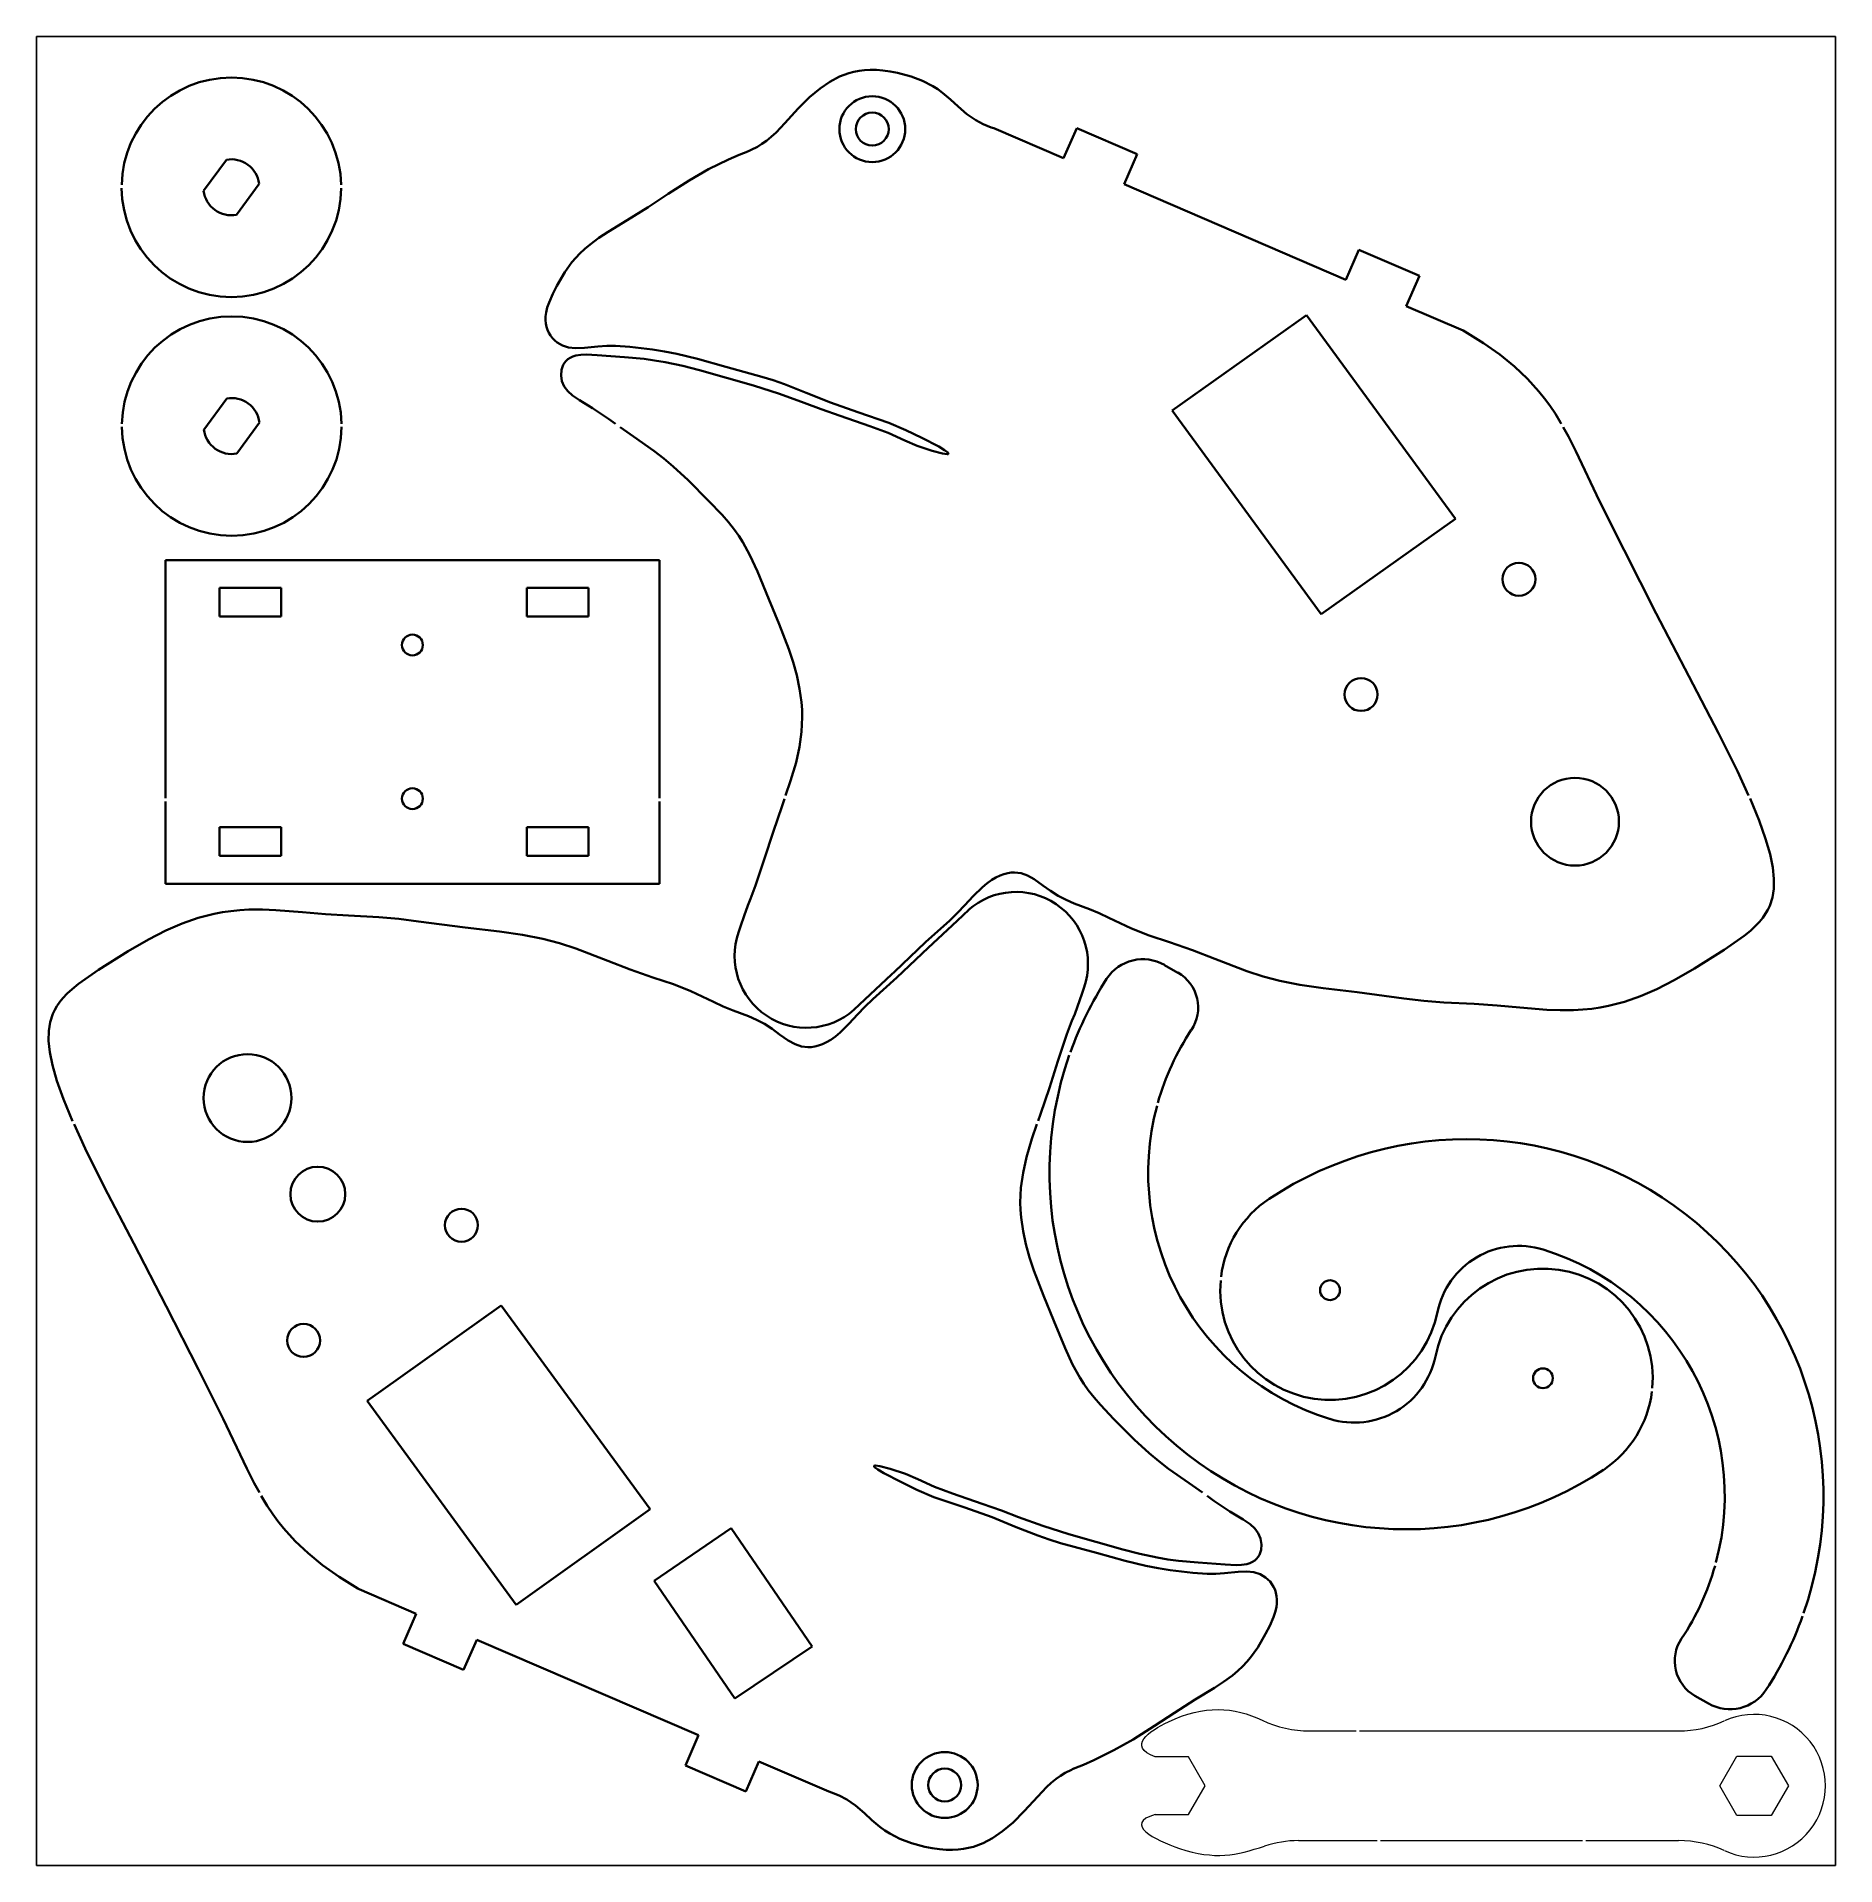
# Model space of a CAD drawing. Extents: x 584 to 748, y 253 to 420.
import ezdxf

# ---------------------------------------------------------------- set-up
doc = ezdxf.new("R2010")
doc.units = 0

# ---------------------------------------------------------------- blocks, each defined once
blk = doc.blocks.new('1')
at = {"color": 7, "lineweight": 35, "ltscale": 0.4875}
for p, q in [((915.46, 406.39), (934.96, 406.39)), ((934.96, 376.9), (915.46, 376.9))]:
    blk.add_line(p, q, dxfattribs=at)
at = {"color": 7, "lineweight": 35}
for p, q in [((915.46, 384.7), (915.46, 406.39)), ((938.46, 406.39), (960.46, 406.39)), ((960.46, 406.39), (960.46, 384.7)), ((915.46, 376.9), (915.46, 384.4)), ((960.46, 384.4), (960.46, 376.9)), ((960.46, 376.9), (938.46, 376.9))]:
    blk.add_line(p, q, dxfattribs=at)
at = {"color": 7, "lineweight": 35, "ltscale": 0.0875}
for p, q in [((934.96, 406.39), (938.46, 406.39)), ((934.96, 376.9), (938.46, 376.9))]:
    blk.add_line(p, q, dxfattribs=at)
at = {"color": 7, "lineweight": 35, "ltscale": 0.064999}
for p, q in [((920.4, 401.25), (920.4, 403.85)), ((926, 403.85), (926, 401.25)), ((948.4, 401.25), (948.4, 403.85)), ((954, 403.85), (954, 401.25))]:
    blk.add_line(p, q, dxfattribs=at)
at = {"color": 7, "lineweight": 35, "ltscale": 0.140001}
for p, q in [((926, 403.85), (920.4, 403.85)), ((954, 403.85), (948.4, 403.85)), ((920.4, 401.25), (926, 401.25)), ((948.4, 401.25), (954, 401.25)), ((920.4, 382.05), (926, 382.05)), ((948.4, 382.05), (954, 382.05)), ((926, 379.45), (920.4, 379.45)), ((954, 379.45), (948.4, 379.45))]:
    blk.add_line(p, q, dxfattribs=at)
at = {"color": 7, "lineweight": 35, "ltscale": 0.065}
for p, q in [((920.4, 379.45), (920.4, 382.05)), ((926, 382.05), (926, 379.45)), ((948.4, 379.45), (948.4, 382.05)), ((954, 382.05), (954, 379.45))]:
    blk.add_line(p, q, dxfattribs=at)
at = {"color": 7, "lineweight": 35}
for centre in [(937.96, 398.65), (937.96, 384.65)]:
    blk.add_circle(centre, 0.95, dxfattribs=at)

msp = doc.modelspace()

# ---------------------------------------------------------------- linework, layer by layer
at = {"color": 7, "lineweight": 35, "ltscale": 0.023427}
for p, q in [((658.15, 416.66), (657.28, 416.33)), ((669.51, 255.04), (670.38, 255.37))]:
    msp.add_line(p, q, dxfattribs=at)
at = {"color": 7, "lineweight": 35, "ltscale": 0.011808}
for p, q in [((658.61, 416.78), (658.15, 416.66)), ((659.07, 416.87), (658.61, 416.78)), ((669.05, 254.92), (669.51, 255.04)), ((668.59, 254.83), (669.05, 254.92))]:
    msp.add_line(p, q, dxfattribs=at)
at = {"color": 7, "lineweight": 35, "ltscale": 0.012592}
for p, q in [((659.57, 416.93), (659.07, 416.87)), ((668.09, 254.77), (668.59, 254.83))]:
    msp.add_line(p, q, dxfattribs=at)
at = {"color": 7, "lineweight": 35, "ltscale": 0.012589}
for p, q in [((660.08, 416.96), (659.57, 416.93)), ((667.58, 254.74), (668.09, 254.77))]:
    msp.add_line(p, q, dxfattribs=at)
at = {"color": 7, "lineweight": 35, "ltscale": 0.014626}
for p, q in [((660.66, 416.95), (660.08, 416.96)), ((667, 254.75), (667.58, 254.74))]:
    msp.add_line(p, q, dxfattribs=at)
at = {"color": 7, "lineweight": 35, "ltscale": 0.014632}
for p, q in [((661.25, 416.9), (660.66, 416.95)), ((666.41, 254.8), (667, 254.75))]:
    msp.add_line(p, q, dxfattribs=at)
at = {"color": 7, "lineweight": 35, "ltscale": 0.016948}
for p, q in [((661.92, 416.8), (661.25, 416.9)), ((665.74, 254.9), (666.41, 254.8))]:
    msp.add_line(p, q, dxfattribs=at)
at = {"color": 7, "lineweight": 35, "ltscale": 0.016943}
for p, q in [((662.58, 416.67), (661.92, 416.8)), ((665.08, 255.03), (665.74, 254.9))]:
    msp.add_line(p, q, dxfattribs=at)
at = {"color": 7, "lineweight": 35, "ltscale": 0.031768}
msp.add_line((663.81, 416.34), (662.58, 416.67), dxfattribs=at)
at = {"color": 7, "lineweight": 35, "ltscale": 0.031413}
msp.add_line((655.53, 415.26), (654.57, 414.45), dxfattribs=at)
at = {"color": 7, "lineweight": 35, "ltscale": 0.026971}
for p, q in [((656.42, 415.87), (655.53, 415.26)), ((671.24, 255.83), (672.13, 256.44))]:
    msp.add_line(p, q, dxfattribs=at)
at = {"color": 7, "lineweight": 35, "ltscale": 0.024413}
for p, q in [((657.28, 416.33), (656.42, 415.87)), ((670.38, 255.37), (671.24, 255.83))]:
    msp.add_line(p, q, dxfattribs=at)
at = {"color": 7, "lineweight": 35, "ltscale": 0.028177}
msp.add_line((664.86, 415.94), (663.81, 416.34), dxfattribs=at)
at = {"color": 7, "lineweight": 35, "ltscale": 0.026}
for p, q in [((665.79, 415.47), (664.86, 415.94)), ((661.87, 256.23), (662.8, 255.76))]:
    msp.add_line(p, q, dxfattribs=at)
at = {"color": 7, "lineweight": 35, "ltscale": 0.013597}
for p, q in [((666.25, 415.18), (665.79, 415.47)), ((661.41, 256.52), (661.87, 256.23))]:
    msp.add_line(p, q, dxfattribs=at)
at = {"color": 7, "lineweight": 35, "ltscale": 0.013601}
for p, q in [((666.69, 414.86), (666.25, 415.18)), ((660.97, 256.84), (661.41, 256.52))]:
    msp.add_line(p, q, dxfattribs=at)
at = {"color": 7, "lineweight": 35, "ltscale": 0.045362}
for p, q in [((653.53, 413.43), (652.31, 412.08)), ((674.13, 258.28), (675.35, 259.62))]:
    msp.add_line(p, q, dxfattribs=at)
at = {"color": 7, "lineweight": 35, "ltscale": 0.036444}
msp.add_line((654.57, 414.45), (653.53, 413.43), dxfattribs=at)
at = {"color": 7, "lineweight": 35, "ltscale": 0.023563}
for p, q in [((667.41, 414.25), (666.69, 414.86)), ((660.25, 257.45), (660.97, 256.84))]:
    msp.add_line(p, q, dxfattribs=at)
at = {"color": 7, "lineweight": 35, "ltscale": 0.023511}
for p, q in [((668.1, 413.61), (667.41, 414.25)), ((659.56, 258.09), (660.25, 257.45))]:
    msp.add_line(p, q, dxfattribs=at)
at = {"color": 7, "lineweight": 35, "ltscale": 0.026399}
for p, q in [((668.9, 412.92), (668.1, 413.61)), ((658.76, 258.78), (659.56, 258.09))]:
    msp.add_line(p, q, dxfattribs=at)
at = {"color": 7, "lineweight": 35, "ltscale": 0.029047}
for p, q in [((652.31, 412.08), (651.51, 411.24)), ((675.35, 259.62), (676.15, 260.46))]:
    msp.add_line(p, q, dxfattribs=at)
at = {"color": 7, "lineweight": 35, "ltscale": 0.024518}
for p, q in [((669.71, 412.37), (668.9, 412.92)), ((657.95, 259.33), (658.76, 258.78))]:
    msp.add_line(p, q, dxfattribs=at)
at = {"color": 7, "lineweight": 35, "ltscale": 0.019244}
msp.add_line((670.39, 412.01), (669.71, 412.37), dxfattribs=at)
at = {"color": 7, "lineweight": 35, "ltscale": 0.019527}
for p, q in [((671.11, 411.71), (670.39, 412.01)), ((656.55, 259.99), (657.27, 259.69))]:
    msp.add_line(p, q, dxfattribs=at)
at = {"color": 7, "lineweight": 35, "ltscale": 0.006402}
msp.add_line((671.36, 411.63), (671.11, 411.71), dxfattribs=at)
at = {"color": 7, "lineweight": 35, "ltscale": 0.172949}
for p, q in [((671.36, 411.63), (677.71, 408.89)), ((656.31, 260.07), (649.95, 262.81))]:
    msp.add_line(p, q, dxfattribs=at)
at = {"color": 7, "lineweight": 35, "ltscale": 0.075}
for p, q in [((677.71, 408.89), (678.9, 411.65)), ((684.41, 409.27), (683.22, 406.52)), ((710.12, 398.19), (708.93, 395.43)), ((617.54, 273.51), (618.73, 276.27)), ((624.24, 273.89), (623.05, 271.14)), ((644.44, 265.19), (643.26, 262.43)), ((648.76, 260.06), (649.95, 262.81))]:
    msp.add_line(p, q, dxfattribs=at)
at = {"color": 7, "lineweight": 35, "ltscale": 0.15}
for p, q in [((678.9, 411.65), (684.41, 409.27)), ((704.61, 400.56), (710.12, 398.19)), ((623.05, 271.14), (617.54, 273.51)), ((643.26, 262.43), (648.76, 260.06))]:
    msp.add_line(p, q, dxfattribs=at)
at = {"color": 7, "lineweight": 35, "ltscale": 0.012382}
msp.add_line((650.23, 410.2), (649.81, 409.94), dxfattribs=at)
at = {"color": 7, "lineweight": 35, "ltscale": 0.01236}
msp.add_line((650.64, 410.48), (650.23, 410.2), dxfattribs=at)
at = {"color": 7, "lineweight": 35, "ltscale": 0.014435}
for p, q in [((651.08, 410.85), (650.64, 410.48)), ((676.58, 260.85), (677.03, 261.22))]:
    msp.add_line(p, q, dxfattribs=at)
at = {"color": 7, "lineweight": 35, "ltscale": 0.01449}
msp.add_line((651.51, 411.24), (651.08, 410.85), dxfattribs=at)
at = {"color": 7, "lineweight": 35, "ltscale": 0.08775}
for p, q in [((599.36, 405.92), (601.43, 408.75)), ((604.42, 406.57), (602.35, 403.74)), ((599.39, 384.16), (601.46, 386.99)), ((604.45, 384.81), (602.38, 381.98))]:
    msp.add_line(p, q, dxfattribs=at)
at = {"color": 7, "lineweight": 35, "ltscale": 0.050671}
msp.add_line((647.19, 408.78), (645.37, 407.89), dxfattribs=at)
at = {"color": 7, "lineweight": 35, "ltscale": 0.026171}
for p, q in [((648.15, 409.2), (647.19, 408.78)), ((679.51, 262.5), (680.47, 262.92))]:
    msp.add_line(p, q, dxfattribs=at)
at = {"color": 7, "lineweight": 35, "ltscale": 0.021058}
msp.add_line((648.94, 409.51), (648.15, 409.2), dxfattribs=at)
at = {"color": 7, "lineweight": 35, "ltscale": 0.01602}
for p, q in [((649.81, 409.94), (649.23, 409.66)), ((677.85, 261.76), (678.43, 262.04))]:
    msp.add_line(p, q, dxfattribs=at)
at = {"color": 7, "lineweight": 35, "ltscale": 0.057039}
for p, q in [((643.61, 406.88), (641.68, 405.65)), ((684.05, 264.82), (685.98, 266.05))]:
    msp.add_line(p, q, dxfattribs=at)
at = {"color": 7, "lineweight": 35, "ltscale": 0.050851}
for p, q in [((645.37, 407.89), (643.61, 406.88)), ((682.29, 263.82), (684.05, 264.82))]:
    msp.add_line(p, q, dxfattribs=at)
at = {"color": 7, "lineweight": 35, "ltscale": 0.054718}
msp.add_line((641.68, 405.65), (639.86, 404.45), dxfattribs=at)
at = {"color": 7, "lineweight": 35}
for p, q in [((683.22, 406.52), (703.42, 397.81)), ((699.84, 394.61), (713.41, 376.04)), ((701.18, 367.35), (687.61, 385.92)), ((640.05, 285.78), (626.48, 304.35)), ((614.25, 295.67), (627.82, 277.09)), ((644.44, 265.19), (624.24, 273.89))]:
    msp.add_line(p, q, dxfattribs=at)
at = {"color": 7, "lineweight": 35, "ltscale": 0.056333}
for p, q in [((639.86, 404.45), (637.95, 403.25)), ((687.81, 267.25), (689.71, 268.46))]:
    msp.add_line(p, q, dxfattribs=at)
at = {"color": 7, "lineweight": 35, "ltscale": 0.024772}
msp.add_line((635.37, 401.63), (634.57, 401.05), dxfattribs=at)
at = {"color": 7, "lineweight": 35, "ltscale": 0.025258}
for p, q in [((636.22, 402.18), (635.37, 401.63)), ((691.45, 269.52), (692.29, 270.07))]:
    msp.add_line(p, q, dxfattribs=at)
at = {"color": 7, "lineweight": 35, "ltscale": 0.050834}
for p, q in [((637.95, 403.25), (636.22, 402.18)), ((689.71, 268.46), (691.45, 269.52))]:
    msp.add_line(p, q, dxfattribs=at)
at = {"color": 7, "lineweight": 35, "ltscale": 0.013557}
msp.add_line((633.63, 400.22), (633.26, 399.83), dxfattribs=at)
at = {"color": 7, "lineweight": 35, "ltscale": 0.015475}
msp.add_line((634.08, 400.65), (633.63, 400.22), dxfattribs=at)
at = {"color": 7, "lineweight": 35, "ltscale": 0.015711}
msp.add_line((634.57, 401.05), (634.08, 400.65), dxfattribs=at)
at = {"color": 7, "lineweight": 35, "ltscale": 0.074999}
msp.add_line((703.42, 397.81), (704.61, 400.56), dxfattribs=at)
at = {"color": 7, "lineweight": 35, "ltscale": 0.035148}
for p, q in [((632.26, 398.5), (631.55, 397.28)), ((695.4, 273.2), (696.11, 274.42))]:
    msp.add_line(p, q, dxfattribs=at)
at = {"color": 7, "lineweight": 35, "ltscale": 0.028132}
for p, q in [((632.91, 399.42), (632.26, 398.5)), ((694.75, 272.29), (695.4, 273.2))]:
    msp.add_line(p, q, dxfattribs=at)
at = {"color": 7, "lineweight": 35, "ltscale": 0.013512}
for p, q in [((633.26, 399.83), (632.91, 399.42)), ((694.4, 271.87), (694.75, 272.29))]:
    msp.add_line(p, q, dxfattribs=at)
at = {"color": 7, "lineweight": 35, "ltscale": 0.021012}
for p, q in [((631.55, 397.28), (631.17, 396.54)), ((696.11, 274.42), (696.49, 275.17))]:
    msp.add_line(p, q, dxfattribs=at)
at = {"color": 7, "lineweight": 35, "ltscale": 0.011998}
msp.add_line((630.67, 395.3), (630.56, 394.84), dxfattribs=at)
at = {"color": 7, "lineweight": 35, "ltscale": 0.012138}
for p, q in [((630.83, 395.76), (630.67, 395.3)), ((696.83, 275.94), (696.99, 276.4))]:
    msp.add_line(p, q, dxfattribs=at)
at = {"color": 7, "lineweight": 35, "ltscale": 0.021141}
for p, q in [((631.17, 396.54), (630.83, 395.76)), ((696.49, 275.17), (696.83, 275.94))]:
    msp.add_line(p, q, dxfattribs=at)
at = {"color": 7, "lineweight": 35, "ltscale": 0.141253}
for p, q in [((708.93, 395.43), (714.12, 393.19)), ((618.73, 276.27), (613.54, 278.51))]:
    msp.add_line(p, q, dxfattribs=at)
at = {"color": 7, "lineweight": 35, "ltscale": 0.00865}
msp.add_line((630.52, 394.49), (630.51, 394.14), dxfattribs=at)
at = {"color": 7, "lineweight": 35, "ltscale": 0.007625}
for p, q in [((630.51, 394.14), (630.54, 393.84)), ((697.15, 277.56), (697.12, 277.86))]:
    msp.add_line(p, q, dxfattribs=at)
at = {"color": 7, "lineweight": 35, "ltscale": 0.00869}
for p, q in [((630.56, 394.84), (630.52, 394.49)), ((697.1, 276.87), (697.14, 277.21))]:
    msp.add_line(p, q, dxfattribs=at)
at = {"color": 7, "lineweight": 35, "ltscale": 0.007656}
for p, q in [((630.54, 393.84), (630.6, 393.54)), ((697.12, 277.86), (697.06, 278.16))]:
    msp.add_line(p, q, dxfattribs=at)
at = {"color": 7, "lineweight": 35, "ltscale": 0.007353}
for p, q in [((630.6, 393.54), (630.69, 393.26)), ((697.06, 278.16), (696.97, 278.44))]:
    msp.add_line(p, q, dxfattribs=at)
at = {"color": 7, "lineweight": 35, "ltscale": 0.375033}
for p, q in [((687.61, 385.92), (699.84, 394.61)), ((627.82, 277.09), (640.05, 285.78))]:
    msp.add_line(p, q, dxfattribs=at)
at = {"color": 7, "lineweight": 35, "ltscale": 0.007392}
for p, q in [((630.69, 393.26), (630.82, 392.99)), ((696.97, 278.44), (696.84, 278.71))]:
    msp.add_line(p, q, dxfattribs=at)
at = {"color": 7, "lineweight": 35, "ltscale": 0.007332}
for p, q in [((630.82, 392.99), (630.97, 392.74)), ((696.84, 278.71), (696.69, 278.96))]:
    msp.add_line(p, q, dxfattribs=at)
at = {"color": 7, "lineweight": 35, "ltscale": 0.00732}
for p, q in [((630.97, 392.74), (631.15, 392.51)), ((696.69, 278.96), (696.52, 279.19))]:
    msp.add_line(p, q, dxfattribs=at)
at = {"color": 7, "lineweight": 35, "ltscale": 0.007215}
for p, q in [((631.15, 392.51), (631.35, 392.3)), ((696.52, 279.19), (696.32, 279.4))]:
    msp.add_line(p, q, dxfattribs=at)
at = {"color": 7, "lineweight": 35, "ltscale": 0.00716}
for p, q in [((631.35, 392.3), (631.57, 392.12)), ((696.32, 279.4), (696.1, 279.58))]:
    msp.add_line(p, q, dxfattribs=at)
at = {"color": 7, "lineweight": 35, "ltscale": 0.014082}
msp.add_line((631.57, 392.12), (632.05, 391.84), dxfattribs=at)
at = {"color": 7, "lineweight": 35, "ltscale": 0.014513}
msp.add_line((632.05, 391.84), (632.61, 391.66), dxfattribs=at)
at = {"color": 7, "lineweight": 35, "ltscale": 0.016179}
for p, q in [((632.61, 391.66), (633.25, 391.59)), ((695.05, 280.04), (694.41, 280.11))]:
    msp.add_line(p, q, dxfattribs=at)
at = {"color": 7, "lineweight": 35, "ltscale": 0.030945}
for p, q in [((634.05, 391.61), (635.28, 391.74)), ((693.61, 280.09), (692.38, 279.96))]:
    msp.add_line(p, q, dxfattribs=at)
at = {"color": 7, "lineweight": 35, "ltscale": 0.020158}
for p, q in [((635.28, 391.74), (636.08, 391.79)), ((692.38, 279.96), (691.58, 279.91))]:
    msp.add_line(p, q, dxfattribs=at)
at = {"color": 7, "lineweight": 35, "ltscale": 0.01973}
for p, q in [((636.08, 391.79), (636.87, 391.8)), ((691.58, 279.91), (690.79, 279.9))]:
    msp.add_line(p, q, dxfattribs=at)
at = {"color": 7, "lineweight": 35, "ltscale": 0.032893}
for p, q in [((636.87, 391.8), (638.19, 391.71)), ((690.79, 279.9), (689.47, 279.99))]:
    msp.add_line(p, q, dxfattribs=at)
at = {"color": 7, "lineweight": 35, "ltscale": 0.051675}
for p, q in [((638.19, 391.71), (640.24, 391.47)), ((689.47, 279.99), (687.42, 280.23))]:
    msp.add_line(p, q, dxfattribs=at)
at = {"color": 7, "lineweight": 35, "ltscale": 0.00369}
msp.add_line((714.25, 393.12), (714.12, 393.19), dxfattribs=at)
at = {"color": 7, "lineweight": 35, "ltscale": 0.050359}
for p, q in [((715.96, 392.06), (714.25, 393.12)), ((611.7, 279.64), (613.41, 278.58))]:
    msp.add_line(p, q, dxfattribs=at)
at = {"color": 7, "lineweight": 35, "ltscale": 0.045831}
for p, q in [((717.46, 391), (715.96, 392.06)), ((610.2, 280.7), (611.7, 279.64))]:
    msp.add_line(p, q, dxfattribs=at)
at = {"color": 7, "lineweight": 35, "ltscale": 0.011688}
for p, q in [((632.11, 390.06), (631.96, 389.62)), ((695.55, 281.64), (695.7, 282.08))]:
    msp.add_line(p, q, dxfattribs=at)
at = {"color": 7, "lineweight": 35, "ltscale": 0.005607}
for p, q in [((632.23, 390.25), (632.11, 390.06)), ((695.43, 281.45), (695.55, 281.64))]:
    msp.add_line(p, q, dxfattribs=at)
at = {"color": 7, "lineweight": 35, "ltscale": 0.005532}
for p, q in [((632.37, 390.42), (632.23, 390.25)), ((695.29, 281.28), (695.43, 281.45))]:
    msp.add_line(p, q, dxfattribs=at)
at = {"color": 7, "lineweight": 35, "ltscale": 0.00582}
for p, q in [((632.54, 390.58), (632.37, 390.42)), ((695.12, 281.12), (695.29, 281.28))]:
    msp.add_line(p, q, dxfattribs=at)
at = {"color": 7, "lineweight": 35, "ltscale": 0.00588}
for p, q in [((632.74, 390.71), (632.54, 390.58)), ((694.92, 280.99), (695.12, 281.12))]:
    msp.add_line(p, q, dxfattribs=at)
at = {"color": 7, "lineweight": 35, "ltscale": 0.006962}
for p, q in [((632.99, 390.82), (632.74, 390.71)), ((694.67, 280.88), (694.92, 280.99))]:
    msp.add_line(p, q, dxfattribs=at)
at = {"color": 7, "lineweight": 35, "ltscale": 0.007191}
for p, q in [((633.27, 390.91), (632.99, 390.82)), ((694.4, 280.79), (694.67, 280.88))]:
    msp.add_line(p, q, dxfattribs=at)
at = {"color": 7, "lineweight": 35, "ltscale": 0.019945}
for p, q in [((633.25, 391.59), (634.05, 391.61)), ((694.41, 280.11), (693.61, 280.09))]:
    msp.add_line(p, q, dxfattribs=at)
at = {"color": 7, "lineweight": 35, "ltscale": 0.011963}
msp.add_line((633.74, 390.99), (633.27, 390.91), dxfattribs=at)
at = {"color": 7, "lineweight": 35, "ltscale": 0.012399}
msp.add_line((634.23, 391.01), (633.74, 390.99), dxfattribs=at)
at = {"color": 7, "lineweight": 35, "ltscale": 0.024829}
for p, q in [((635.22, 390.96), (634.23, 391.01)), ((692.44, 280.74), (693.43, 280.69))]:
    msp.add_line(p, q, dxfattribs=at)
at = {"color": 7, "lineweight": 35, "ltscale": 0.062043}
msp.add_line((637.7, 390.76), (635.22, 390.96), dxfattribs=at)
at = {"color": 7, "lineweight": 35, "ltscale": 0.045037}
msp.add_line((639.49, 390.61), (637.7, 390.76), dxfattribs=at)
at = {"color": 7, "lineweight": 35, "ltscale": 0.024072}
for p, q in [((640.45, 390.48), (639.49, 390.61)), ((687.21, 281.22), (688.17, 281.09))]:
    msp.add_line(p, q, dxfattribs=at)
at = {"color": 7, "lineweight": 35, "ltscale": 0.028204}
for p, q in [((640.24, 391.47), (641.35, 391.29)), ((687.42, 280.23), (686.31, 280.41))]:
    msp.add_line(p, q, dxfattribs=at)
at = {"color": 7, "lineweight": 35, "ltscale": 0.024604}
for p, q in [((641.42, 390.32), (640.45, 390.48)), ((686.24, 281.39), (687.21, 281.22))]:
    msp.add_line(p, q, dxfattribs=at)
at = {"color": 7, "lineweight": 35, "ltscale": 0.028104}
for p, q in [((641.35, 391.29), (642.46, 391.08)), ((686.31, 280.41), (685.2, 280.62))]:
    msp.add_line(p, q, dxfattribs=at)
at = {"color": 7, "lineweight": 35, "ltscale": 0.04088}
for p, q in [((643.02, 389.98), (641.42, 390.32)), ((684.64, 281.73), (686.24, 281.39))]:
    msp.add_line(p, q, dxfattribs=at)
at = {"color": 7, "lineweight": 35, "ltscale": 0.048737}
for p, q in [((642.46, 391.08), (644.35, 390.61)), ((685.2, 280.62), (683.31, 281.09))]:
    msp.add_line(p, q, dxfattribs=at)
at = {"color": 7, "lineweight": 35, "ltscale": 0.039677}
for p, q in [((644.55, 389.58), (643.02, 389.98)), ((683.11, 282.12), (684.64, 281.73))]:
    msp.add_line(p, q, dxfattribs=at)
at = {"color": 7, "lineweight": 35, "ltscale": 0.067351}
msp.add_line((644.35, 390.61), (646.94, 389.88), dxfattribs=at)
at = {"color": 7, "lineweight": 35, "ltscale": 0.042629}
for p, q in [((718.78, 389.93), (717.46, 391)), ((608.88, 281.78), (610.2, 280.7))]:
    msp.add_line(p, q, dxfattribs=at)
at = {"color": 7, "lineweight": 35, "ltscale": 0.012668}
for p, q in [((631.96, 389.62), (631.92, 389.11)), ((695.7, 282.08), (695.74, 282.59))]:
    msp.add_line(p, q, dxfattribs=at)
at = {"color": 7, "lineweight": 35, "ltscale": 0.013238}
for p, q in [((631.92, 389.11), (632, 388.59)), ((695.74, 282.59), (695.66, 283.11))]:
    msp.add_line(p, q, dxfattribs=at)
at = {"color": 7, "lineweight": 35, "ltscale": 0.013201}
for p, q in [((632, 388.59), (632.21, 388.1)), ((695.66, 283.11), (695.45, 283.6))]:
    msp.add_line(p, q, dxfattribs=at)
at = {"color": 7, "lineweight": 35, "ltscale": 0.127571}
for p, q in [((649.46, 388.18), (644.55, 389.58)), ((678.2, 283.52), (683.11, 282.12))]:
    msp.add_line(p, q, dxfattribs=at)
at = {"color": 7, "lineweight": 35, "ltscale": 0.085034}
for p, q in [((646.94, 389.88), (650.23, 388.99)), ((680.72, 281.82), (677.43, 282.71))]:
    msp.add_line(p, q, dxfattribs=at)
at = {"color": 7, "lineweight": 35, "ltscale": 0.027174}
for p, q in [((650.23, 388.99), (651.26, 388.67)), ((677.43, 282.71), (676.4, 283.03))]:
    msp.add_line(p, q, dxfattribs=at)
at = {"color": 7, "lineweight": 35, "ltscale": 0.027223}
for p, q in [((651.26, 388.67), (652.29, 388.31)), ((676.4, 283.03), (675.37, 283.39))]:
    msp.add_line(p, q, dxfattribs=at)
at = {"color": 7, "lineweight": 35, "ltscale": 0.053077}
for p, q in [((652.29, 388.31), (654.27, 387.53)), ((675.37, 283.39), (673.39, 284.17))]:
    msp.add_line(p, q, dxfattribs=at)
at = {"color": 7, "lineweight": 35, "ltscale": 0.040514}
for p, q in [((719.96, 388.81), (718.78, 389.93)), ((607.7, 282.89), (608.88, 281.78))]:
    msp.add_line(p, q, dxfattribs=at)
at = {"color": 7, "lineweight": 35, "ltscale": 0.039612}
for p, q in [((721.02, 387.64), (719.96, 388.81)), ((606.64, 284.06), (607.7, 282.89))]:
    msp.add_line(p, q, dxfattribs=at)
at = {"color": 7, "lineweight": 35, "ltscale": 0.013391}
for p, q in [((632.21, 388.1), (632.53, 387.67)), ((695.45, 283.6), (695.14, 284.03))]:
    msp.add_line(p, q, dxfattribs=at)
at = {"color": 7, "lineweight": 35, "ltscale": 0.014843}
for p, q in [((632.53, 387.67), (632.97, 387.27)), ((695.14, 284.03), (694.7, 284.43))]:
    msp.add_line(p, q, dxfattribs=at)
at = {"color": 7, "lineweight": 35, "ltscale": 0.018988}
for p, q in [((632.97, 387.27), (633.6, 386.85)), ((694.7, 284.43), (694.06, 284.85))]:
    msp.add_line(p, q, dxfattribs=at)
at = {"color": 7, "lineweight": 35, "ltscale": 0.035103}
for p, q in [((633.6, 386.85), (634.8, 386.12)), ((694.06, 284.85), (692.86, 285.58))]:
    msp.add_line(p, q, dxfattribs=at)
at = {"color": 7, "lineweight": 35, "ltscale": 0.062379}
for p, q in [((651.84, 387.43), (649.46, 388.18)), ((675.82, 284.27), (678.2, 283.52))]:
    msp.add_line(p, q, dxfattribs=at)
at = {"color": 7, "lineweight": 35, "ltscale": 0.059374}
for p, q in [((654.07, 386.62), (651.84, 387.43)), ((673.59, 285.08), (675.82, 284.27))]:
    msp.add_line(p, q, dxfattribs=at)
at = {"color": 7, "lineweight": 35, "ltscale": 0.059442}
for p, q in [((654.27, 387.53), (656.47, 386.64)), ((673.39, 284.17), (671.19, 285.06))]:
    msp.add_line(p, q, dxfattribs=at)
at = {"color": 7, "lineweight": 35, "ltscale": 0.065882}
for p, q in [((656.47, 386.64), (658.96, 385.76)), ((671.19, 285.06), (668.71, 285.94))]:
    msp.add_line(p, q, dxfattribs=at)
at = {"color": 7, "lineweight": 35, "ltscale": 0.020254}
msp.add_line((721.53, 387.01), (721.02, 387.64), dxfattribs=at)
at = {"color": 7, "lineweight": 35, "ltscale": 0.020232}
for p, q in [((722.01, 386.35), (721.53, 387.01)), ((605.66, 285.35), (606.13, 284.7))]:
    msp.add_line(p, q, dxfattribs=at)
at = {"color": 7, "lineweight": 35, "ltscale": 0.043769}
for p, q in [((634.8, 386.12), (636.25, 385.15)), ((692.86, 285.58), (691.41, 286.55))]:
    msp.add_line(p, q, dxfattribs=at)
at = {"color": 7, "lineweight": 35, "ltscale": 0.069418}
for p, q in [((636.25, 385.15), (636.88, 384.7)), ((637.3, 384.4), (638.51, 383.54)), ((690.36, 287.3), (689.15, 288.16)), ((691.41, 286.55), (690.78, 287))]:
    msp.add_line(p, q, dxfattribs=at)
at = {"color": 7, "lineweight": 35, "ltscale": 0.041479}
for p, q in [((655.63, 386.03), (654.07, 386.62)), ((672.04, 285.67), (673.59, 285.08))]:
    msp.add_line(p, q, dxfattribs=at)
at = {"color": 7, "lineweight": 35, "ltscale": 0.045934}
for p, q in [((657.36, 385.42), (655.63, 386.03)), ((670.3, 286.28), (672.04, 285.67))]:
    msp.add_line(p, q, dxfattribs=at)
at = {"color": 7, "lineweight": 35, "ltscale": 0.071634}
for p, q in [((660.07, 384.49), (657.36, 385.42)), ((667.59, 287.21), (670.3, 286.28))]:
    msp.add_line(p, q, dxfattribs=at)
at = {"color": 7, "lineweight": 35, "ltscale": 0.074585}
for p, q in [((658.96, 385.76), (661.78, 384.8)), ((668.71, 285.94), (665.88, 286.9))]:
    msp.add_line(p, q, dxfattribs=at)
at = {"color": 7, "lineweight": 35, "ltscale": 0.022602}
msp.add_line((722.51, 385.6), (722.01, 386.35), dxfattribs=at)
at = {"color": 7, "lineweight": 35, "ltscale": 0.022605}
for p, q in [((722.98, 384.83), (722.51, 385.6)), ((604.68, 286.87), (605.15, 286.1))]:
    msp.add_line(p, q, dxfattribs=at)
at = {"color": 7, "lineweight": 35, "ltscale": 0.057098}
msp.add_line((638.51, 383.54), (640.38, 382.22), dxfattribs=at)
at = {"color": 7, "lineweight": 35, "ltscale": 0.044229}
for p, q in [((661.72, 383.87), (660.07, 384.49)), ((665.94, 287.83), (667.59, 287.21))]:
    msp.add_line(p, q, dxfattribs=at)
at = {"color": 7, "lineweight": 35, "ltscale": 0.041678}
for p, q in [((663.24, 383.17), (661.72, 383.87)), ((664.42, 288.54), (665.94, 287.83))]:
    msp.add_line(p, q, dxfattribs=at)
at = {"color": 7, "lineweight": 35, "ltscale": 0.042266}
for p, q in [((661.78, 384.8), (663.33, 384.13)), ((665.88, 286.9), (664.33, 287.57))]:
    msp.add_line(p, q, dxfattribs=at)
at = {"color": 7, "lineweight": 35, "ltscale": 0.040458}
for p, q in [((663.33, 384.13), (664.79, 383.42)), ((664.33, 287.57), (662.87, 288.28))]:
    msp.add_line(p, q, dxfattribs=at)
at = {"color": 7, "lineweight": 35, "ltscale": 0.043246}
msp.add_line((664.79, 383.42), (666.33, 382.63), dxfattribs=at)
at = {"color": 7, "lineweight": 35, "ltscale": 0.037235}
for p, q in [((723.05, 384.7), (722.98, 384.83)), ((723.7, 383.53), (723.22, 384.4))]:
    msp.add_line(p, q, dxfattribs=at)
at = {"color": 7, "lineweight": 35, "ltscale": 0.037287}
for p, q in [((724.37, 382.2), (723.7, 383.53)), ((603.29, 289.51), (603.96, 288.17))]:
    msp.add_line(p, q, dxfattribs=at)
at = {"color": 7, "lineweight": 35, "ltscale": 0.028311}
msp.add_line((640.38, 382.22), (641.28, 381.53), dxfattribs=at)
at = {"color": 7, "lineweight": 35, "ltscale": 0.030906}
for p, q in [((664.37, 382.68), (663.24, 383.17)), ((663.29, 289.02), (664.42, 288.54))]:
    msp.add_line(p, q, dxfattribs=at)
at = {"color": 7, "lineweight": 35, "ltscale": 0.036035}
for p, q in [((665.74, 382.22), (664.37, 382.68)), ((661.92, 289.48), (663.29, 289.02))]:
    msp.add_line(p, q, dxfattribs=at)
at = {"color": 7, "lineweight": 35, "ltscale": 0.024538}
for p, q in [((666.69, 381.98), (665.74, 382.22)), ((660.97, 289.72), (661.92, 289.48))]:
    msp.add_line(p, q, dxfattribs=at)
at = {"color": 7, "lineweight": 35, "ltscale": 0.015849}
for p, q in [((666.33, 382.63), (666.87, 382.31)), ((661.34, 289.07), (660.79, 289.4))]:
    msp.add_line(p, q, dxfattribs=at)
at = {"color": 7, "lineweight": 35, "ltscale": 0.010184}
for p, q in [((667.09, 381.93), (666.69, 381.98)), ((660.57, 289.77), (660.97, 289.72))]:
    msp.add_line(p, q, dxfattribs=at)
at = {"color": 7, "lineweight": 35, "ltscale": 0.009624}
for p, q in [((666.87, 382.31), (667.17, 382.07)), ((660.79, 289.4), (660.49, 289.63))]:
    msp.add_line(p, q, dxfattribs=at)
at = {"color": 7, "lineweight": 35, "ltscale": 0.002163}
for p, q in [((667.18, 381.94), (667.09, 381.93)), ((660.48, 289.76), (660.57, 289.77))]:
    msp.add_line(p, q, dxfattribs=at)
at = {"color": 7, "lineweight": 35, "ltscale": 0.001258}
msp.add_line((667.17, 382.07), (667.2, 382.03), dxfattribs=at)
at = {"color": 7, "lineweight": 35, "ltscale": 0.000675322}
for p, q in [((667.2, 381.96), (667.18, 381.94)), ((660.46, 289.74), (660.48, 289.76))]:
    msp.add_line(p, q, dxfattribs=at)
at = {"color": 7, "lineweight": 35, "ltscale": 0.000805574}
msp.add_line((667.2, 382.03), (667.22, 382), dxfattribs=at)
at = {"color": 7, "lineweight": 35, "ltscale": 0.000282779}
for p, q in [((667.21, 381.97), (667.2, 381.96)), ((660.45, 289.73), (660.46, 289.74))]:
    msp.add_line(p, q, dxfattribs=at)
at = {"color": 7, "lineweight": 35, "ltscale": 0.000266872}
for p, q in [((667.22, 381.98), (667.21, 381.97)), ((660.45, 289.72), (660.45, 289.73))]:
    msp.add_line(p, q, dxfattribs=at)
at = {"color": 7, "lineweight": 35, "ltscale": 0.000299571}
msp.add_line((667.22, 382), (667.22, 381.99), dxfattribs=at)
at = {"color": 7, "lineweight": 35, "ltscale": 0.000274435}
msp.add_line((667.22, 381.99), (667.22, 381.98), dxfattribs=at)
at = {"color": 7, "lineweight": 35, "ltscale": 0.12555}
for p, q in [((726.52, 377.66), (724.37, 382.2)), ((601.14, 294.04), (603.29, 289.51))]:
    msp.add_line(p, q, dxfattribs=at)
at = {"color": 7, "lineweight": 35, "ltscale": 0.02828}
msp.add_line((641.28, 381.53), (642.15, 380.81), dxfattribs=at)
at = {"color": 7, "lineweight": 35, "ltscale": 0.046316}
msp.add_line((642.15, 380.81), (643.51, 379.55), dxfattribs=at)
at = {"color": 7, "lineweight": 35, "ltscale": 0.065807}
for p, q in [((643.51, 379.55), (645.37, 377.69)), ((684.15, 292.15), (682.29, 294.01))]:
    msp.add_line(p, q, dxfattribs=at)
at = {"color": 7, "lineweight": 35, "ltscale": 0.044348}
msp.add_line((645.37, 377.69), (646.59, 376.41), dxfattribs=at)
at = {"color": 7, "lineweight": 35, "ltscale": 0.125402}
for p, q in [((728.78, 373.18), (726.52, 377.66)), ((598.88, 298.52), (601.14, 294.04))]:
    msp.add_line(p, q, dxfattribs=at)
at = {"color": 7, "lineweight": 35, "ltscale": 0.022029}
msp.add_line((646.59, 376.41), (647.17, 375.74), dxfattribs=at)
at = {"color": 7, "lineweight": 35, "ltscale": 0.021925}
msp.add_line((647.17, 375.74), (647.72, 375.05), dxfattribs=at)
at = {"color": 7, "lineweight": 35, "ltscale": 0.017158}
for p, q in [((647.72, 375.05), (648.11, 374.49)), ((679.94, 296.65), (679.55, 297.21))]:
    msp.add_line(p, q, dxfattribs=at)
at = {"color": 7, "lineweight": 35, "ltscale": 0.337108}
for p, q in [((701.18, 367.35), (712.17, 375.16)), ((626.48, 304.35), (615.49, 296.54))]:
    msp.add_line(p, q, dxfattribs=at)
at = {"color": 7, "lineweight": 35, "ltscale": 0.037925}
for p, q in [((713.41, 376.04), (712.17, 375.16)), ((615.49, 296.54), (614.25, 295.67))]:
    msp.add_line(p, q, dxfattribs=at)
at = {"color": 7, "lineweight": 35, "ltscale": 0.017164}
msp.add_line((648.11, 374.49), (648.48, 373.91), dxfattribs=at)
at = {"color": 7, "lineweight": 35, "ltscale": 0.034024}
msp.add_line((648.48, 373.91), (649.13, 372.72), dxfattribs=at)
at = {"color": 7, "lineweight": 35, "ltscale": 0.040765}
msp.add_line((649.13, 372.72), (649.81, 371.23), dxfattribs=at)
at = {"color": 7, "lineweight": 35, "ltscale": 0.161702}
for p, q in [((731.7, 367.4), (728.78, 373.18)), ((595.96, 304.3), (598.88, 298.52))]:
    msp.add_line(p, q, dxfattribs=at)
at = {"color": 7, "lineweight": 35, "ltscale": 0.067767}
msp.add_line((649.81, 371.23), (650.85, 368.73), dxfattribs=at)
at = {"color": 7, "lineweight": 35, "ltscale": 0.061658}
for p, q in [((650.85, 368.73), (651.79, 366.45)), ((651.79, 366.45), (652.67, 364.15)), ((675.87, 305.25), (674.99, 307.55))]:
    msp.add_line(p, q, dxfattribs=at)
at = {"color": 7, "lineweight": 35, "ltscale": 0.160944}
for p, q in [((734.66, 361.69), (731.7, 367.4)), ((593, 310.01), (595.96, 304.3))]:
    msp.add_line(p, q, dxfattribs=at)
at = {"color": 7, "lineweight": 35, "ltscale": 0.03095}
for p, q in [((652.67, 364.15), (653.06, 362.97)), ((674.99, 307.55), (674.6, 308.73))]:
    msp.add_line(p, q, dxfattribs=at)
at = {"color": 7, "lineweight": 35, "ltscale": 0.031027}
for p, q in [((653.06, 362.97), (653.39, 361.78)), ((674.6, 308.73), (674.27, 309.93))]:
    msp.add_line(p, q, dxfattribs=at)
at = {"color": 7, "lineweight": 35, "ltscale": 0.031052}
for p, q in [((653.39, 361.78), (653.65, 360.56)), ((674.27, 309.93), (674.01, 311.14))]:
    msp.add_line(p, q, dxfattribs=at)
at = {"color": 7, "lineweight": 35, "ltscale": 0.145761}
for p, q in [((737.36, 356.52), (734.66, 361.69)), ((590.31, 315.18), (593, 310.01))]:
    msp.add_line(p, q, dxfattribs=at)
at = {"color": 7, "lineweight": 35, "ltscale": 0.031011}
for p, q in [((653.65, 360.56), (653.82, 359.33)), ((674.01, 311.14), (673.84, 312.37))]:
    msp.add_line(p, q, dxfattribs=at)
at = {"color": 7, "lineweight": 35, "ltscale": 0.017373}
for p, q in [((653.82, 359.33), (653.88, 358.64)), ((673.84, 312.37), (673.78, 313.06))]:
    msp.add_line(p, q, dxfattribs=at)
at = {"color": 7, "lineweight": 35, "ltscale": 0.017354}
for p, q in [((653.88, 358.64), (653.9, 357.95)), ((673.78, 313.06), (673.76, 313.75))]:
    msp.add_line(p, q, dxfattribs=at)
at = {"color": 7, "lineweight": 35, "ltscale": 0.033257}
for p, q in [((653.9, 357.95), (653.84, 356.62)), ((673.76, 313.75), (673.82, 315.08))]:
    msp.add_line(p, q, dxfattribs=at)
at = {"color": 7, "lineweight": 35, "ltscale": 0.036938}
for p, q in [((653.65, 355.27), (653.33, 353.83)), ((674.01, 316.43), (674.33, 317.87))]:
    msp.add_line(p, q, dxfattribs=at)
at = {"color": 7, "lineweight": 35, "ltscale": 0.033977}
for p, q in [((653.84, 356.62), (653.65, 355.27)), ((673.82, 315.08), (674.01, 316.43))]:
    msp.add_line(p, q, dxfattribs=at)
at = {"color": 7, "lineweight": 35, "ltscale": 0.097481}
for p, q in [((739.1, 353.03), (737.36, 356.52)), ((588.56, 318.67), (590.31, 315.18))]:
    msp.add_line(p, q, dxfattribs=at)
at = {"color": 7, "lineweight": 35, "ltscale": 0.043353}
msp.add_line((653.33, 353.83), (652.84, 352.17), dxfattribs=at)
at = {"color": 7, "lineweight": 35, "ltscale": 0.059859}
for p, q in [((652.84, 352.17), (652.38, 350.83)), ((652.28, 350.53), (652.07, 349.9))]:
    msp.add_line(p, q, dxfattribs=at)
at = {"color": 7, "lineweight": 35, "ltscale": 0.068705}
for p, q in [((740.12, 350.83), (739.1, 353.03)), ((587.55, 320.87), (588.56, 318.67))]:
    msp.add_line(p, q, dxfattribs=at)
at = {"color": 7, "lineweight": 35, "ltscale": 0.053899}
for p, q in [((741.08, 348.55), (740.25, 350.54)), ((586.58, 323.16), (587.41, 321.16))]:
    msp.add_line(p, q, dxfattribs=at)
at = {"color": 7, "lineweight": 35, "ltscale": 0.063363}
for p, q in [((652.07, 349.9), (651.25, 347.5)), ((675.59, 321.8), (676.41, 324.2))]:
    msp.add_line(p, q, dxfattribs=at)
at = {"color": 7, "lineweight": 35, "ltscale": 0.044181}
for p, q in [((741.67, 346.88), (741.08, 348.55)), ((585.99, 324.82), (586.58, 323.16))]:
    msp.add_line(p, q, dxfattribs=at)
at = {"color": 7, "lineweight": 35, "ltscale": 0.06344}
msp.add_line((651.25, 347.5), (650.47, 345.08), dxfattribs=at)
at = {"color": 7, "lineweight": 35, "ltscale": 0.036776}
for p, q in [((742.07, 345.47), (741.67, 346.88)), ((585.59, 326.24), (585.99, 324.82))]:
    msp.add_line(p, q, dxfattribs=at)
at = {"color": 7, "lineweight": 35, "ltscale": 0.065034}
for p, q in [((650.47, 345.08), (649.65, 342.62)), ((677.19, 326.62), (678.01, 329.08))]:
    msp.add_line(p, q, dxfattribs=at)
at = {"color": 7, "lineweight": 35, "ltscale": 0.030651}
for p, q in [((742.31, 344.26), (742.07, 345.47)), ((585.35, 327.44), (585.59, 326.24))]:
    msp.add_line(p, q, dxfattribs=at)
at = {"color": 7, "lineweight": 35, "ltscale": 0.010847}
for p, q in [((671.17, 343.13), (671.54, 343.35)), ((656.49, 328.57), (656.12, 328.35))]:
    msp.add_line(p, q, dxfattribs=at)
at = {"color": 7, "lineweight": 35, "ltscale": 0.010743}
for p, q in [((671.54, 343.35), (671.93, 343.54)), ((656.12, 328.35), (655.73, 328.16))]:
    msp.add_line(p, q, dxfattribs=at)
at = {"color": 7, "lineweight": 35, "ltscale": 0.009187}
for p, q in [((671.93, 343.54), (672.27, 343.67)), ((655.73, 328.16), (655.39, 328.04))]:
    msp.add_line(p, q, dxfattribs=at)
at = {"color": 7, "lineweight": 35, "ltscale": 0.008999}
for p, q in [((672.27, 343.67), (672.62, 343.76)), ((655.39, 328.04), (655.04, 327.95))]:
    msp.add_line(p, q, dxfattribs=at)
at = {"color": 7, "lineweight": 35, "ltscale": 0.007986}
for p, q in [((672.62, 343.76), (672.94, 343.8)), ((655.04, 327.95), (654.72, 327.9))]:
    msp.add_line(p, q, dxfattribs=at)
at = {"color": 7, "lineweight": 35, "ltscale": 0.007851}
for p, q in [((672.94, 343.8), (673.25, 343.82)), ((654.72, 327.9), (654.41, 327.89))]:
    msp.add_line(p, q, dxfattribs=at)
at = {"color": 7, "lineweight": 35, "ltscale": 0.014779}
for p, q in [((673.25, 343.82), (673.84, 343.74)), ((654.41, 327.89), (653.82, 327.96))]:
    msp.add_line(p, q, dxfattribs=at)
at = {"color": 7, "lineweight": 35, "ltscale": 0.015331}
for p, q in [((673.84, 343.74), (674.42, 343.54)), ((653.82, 327.96), (653.24, 328.16))]:
    msp.add_line(p, q, dxfattribs=at)
at = {"color": 7, "lineweight": 35, "ltscale": 0.017837}
for p, q in [((674.42, 343.54), (675.04, 343.2)), ((653.24, 328.16), (652.62, 328.5))]:
    msp.add_line(p, q, dxfattribs=at)
at = {"color": 7, "lineweight": 35, "ltscale": 0.025889}
for p, q in [((742.42, 343.23), (742.31, 344.26)), ((585.24, 328.47), (585.35, 327.44))]:
    msp.add_line(p, q, dxfattribs=at)
at = {"color": 7, "lineweight": 35, "ltscale": 0.032582}
for p, q in [((649.65, 342.62), (649.19, 341.4)), ((678.01, 329.08), (678.47, 330.3))]:
    msp.add_line(p, q, dxfattribs=at)
at = {"color": 7, "lineweight": 35, "ltscale": 0.028273}
for p, q in [((668.72, 340.83), (669.48, 341.66)), ((658.94, 330.88), (658.18, 330.04))]:
    msp.add_line(p, q, dxfattribs=at)
at = {"color": 7, "lineweight": 35, "ltscale": 0.029224}
for p, q in [((669.48, 341.66), (670.32, 342.48)), ((658.18, 330.04), (657.34, 329.22))]:
    msp.add_line(p, q, dxfattribs=at)
at = {"color": 7, "lineweight": 35, "ltscale": 0.01332}
for p, q in [((670.32, 342.48), (670.73, 342.82)), ((657.34, 329.22), (656.93, 328.88))]:
    msp.add_line(p, q, dxfattribs=at)
at = {"color": 7, "lineweight": 35, "ltscale": 0.013494}
for p, q in [((670.73, 342.82), (671.17, 343.13)), ((656.93, 328.88), (656.49, 328.57))]:
    msp.add_line(p, q, dxfattribs=at)
at = {"color": 7, "lineweight": 35, "ltscale": 0.024124}
for p, q in [((675.04, 343.2), (675.83, 342.64)), ((652.62, 328.5), (651.83, 329.06))]:
    msp.add_line(p, q, dxfattribs=at)
at = {"color": 7, "lineweight": 35, "ltscale": 0.021132}
for p, q in [((675.83, 342.64), (676.51, 342.14)), ((651.83, 329.06), (651.15, 329.56))]:
    msp.add_line(p, q, dxfattribs=at)
at = {"color": 7, "lineweight": 35, "ltscale": 0.02077}
for p, q in [((676.51, 342.14), (677.21, 341.69)), ((651.15, 329.56), (650.45, 330.01))]:
    msp.add_line(p, q, dxfattribs=at)
at = {"color": 7, "lineweight": 35, "ltscale": 0.020341}
for p, q in [((677.21, 341.69), (677.93, 341.31)), ((650.45, 330.01), (649.73, 330.39))]:
    msp.add_line(p, q, dxfattribs=at)
at = {"color": 7, "lineweight": 35, "ltscale": 0.020431}
for p, q in [((742.28, 341.52), (742.41, 342.33)), ((585.38, 330.18), (585.25, 329.37))]:
    msp.add_line(p, q, dxfattribs=at)
at = {"color": 7, "lineweight": 35, "ltscale": 0.022543}
for p, q in [((742.41, 342.33), (742.42, 343.23)), ((585.25, 329.37), (585.24, 328.47))]:
    msp.add_line(p, q, dxfattribs=at)
at = {"color": 7, "lineweight": 35, "ltscale": 0.037843}
for p, q in [((600.32, 340.05), (598.85, 339.67)), ((727.35, 331.65), (728.81, 332.03))]:
    msp.add_line(p, q, dxfattribs=at)
at = {"color": 7, "lineweight": 35, "ltscale": 0.019322}
for p, q in [((601.07, 340.19), (600.32, 340.05)), ((726.59, 331.51), (727.35, 331.65))]:
    msp.add_line(p, q, dxfattribs=at)
at = {"color": 7, "lineweight": 35, "ltscale": 0.019293}
for p, q in [((601.84, 340.3), (601.07, 340.19)), ((725.82, 331.4), (726.59, 331.51))]:
    msp.add_line(p, q, dxfattribs=at)
at = {"color": 7, "lineweight": 35, "ltscale": 0.020693}
for p, q in [((602.66, 340.38), (601.84, 340.3)), ((725, 331.32), (725.82, 331.4))]:
    msp.add_line(p, q, dxfattribs=at)
at = {"color": 7, "lineweight": 35, "ltscale": 0.020671}
for p, q in [((603.49, 340.43), (602.66, 340.38)), ((724.17, 331.27), (725, 331.32))]:
    msp.add_line(p, q, dxfattribs=at)
at = {"color": 7, "lineweight": 35, "ltscale": 0.030609}
for p, q in [((604.71, 340.44), (603.49, 340.43)), ((722.95, 331.26), (724.17, 331.27))]:
    msp.add_line(p, q, dxfattribs=at)
at = {"color": 7, "lineweight": 35, "ltscale": 0.03057}
for p, q in [((605.93, 340.39), (604.71, 340.44)), ((721.73, 331.31), (722.95, 331.26))]:
    msp.add_line(p, q, dxfattribs=at)
at = {"color": 7, "lineweight": 35, "ltscale": 0.061}
msp.add_line((608.37, 340.2), (605.93, 340.39), dxfattribs=at)
at = {"color": 7, "lineweight": 35, "ltscale": 0.052643}
for p, q in [((610.46, 340.01), (608.37, 340.2)), ((717.2, 331.69), (719.29, 331.51))]:
    msp.add_line(p, q, dxfattribs=at)
at = {"color": 7, "lineweight": 35, "ltscale": 0.05264}
for p, q in [((612.56, 339.88), (610.46, 340.01)), ((715.1, 331.83), (717.2, 331.69))]:
    msp.add_line(p, q, dxfattribs=at)
at = {"color": 7, "lineweight": 35, "ltscale": 0.024311}
msp.add_line((648.61, 339.87), (648.93, 340.79), dxfattribs=at)
at = {"color": 7, "lineweight": 35, "ltscale": 0.016535}
msp.add_line((649.19, 341.4), (648.93, 340.79), dxfattribs=at)
at = {"color": 7, "lineweight": 35, "ltscale": 0.024802}
msp.add_line((667.34, 339.43), (668.05, 340.12), dxfattribs=at)
at = {"color": 7, "lineweight": 35, "ltscale": 0.02436}
for p, q in [((668.05, 340.12), (668.72, 340.83)), ((659.61, 331.58), (658.94, 330.88))]:
    msp.add_line(p, q, dxfattribs=at)
at = {"color": 7, "lineweight": 35, "ltscale": 0.017432}
for p, q in [((668.56, 339.92), (669.06, 340.4)), ((659.1, 331.78), (658.6, 331.3))]:
    msp.add_line(p, q, dxfattribs=at)
at = {"color": 7, "lineweight": 35, "ltscale": 0.020089}
for p, q in [((677.93, 341.31), (678.67, 340.99)), ((649.73, 330.39), (648.99, 330.71))]:
    msp.add_line(p, q, dxfattribs=at)
at = {"color": 7, "lineweight": 35, "ltscale": 0.037351}
for p, q in [((678.67, 340.99), (680.06, 340.46)), ((648.99, 330.71), (647.6, 331.24))]:
    msp.add_line(p, q, dxfattribs=at)
at = {"color": 7, "lineweight": 35, "ltscale": 0.024169}
for p, q in [((680.06, 340.46), (680.96, 340.1)), ((647.6, 331.24), (646.7, 331.61))]:
    msp.add_line(p, q, dxfattribs=at)
at = {"color": 7, "lineweight": 35, "ltscale": 0.024301}
for p, q in [((680.96, 340.1), (681.84, 339.69)), ((646.7, 331.61), (645.82, 332.01))]:
    msp.add_line(p, q, dxfattribs=at)
at = {"color": 7, "lineweight": 35, "ltscale": 0.011359}
msp.add_line((741.41, 339.69), (741.67, 340.06), dxfattribs=at)
at = {"color": 7, "lineweight": 35, "ltscale": 0.010109}
msp.add_line((741.67, 340.06), (741.87, 340.41), dxfattribs=at)
at = {"color": 7, "lineweight": 35, "ltscale": 0.010075}
for p, q in [((741.87, 340.41), (742.04, 340.78)), ((585.79, 331.29), (585.62, 330.92))]:
    msp.add_line(p, q, dxfattribs=at)
at = {"color": 7, "lineweight": 35, "ltscale": 0.019547}
for p, q in [((742.04, 340.78), (742.28, 341.52)), ((585.62, 330.92), (585.38, 330.18))]:
    msp.add_line(p, q, dxfattribs=at)
at = {"color": 7, "lineweight": 35, "ltscale": 0.044594}
msp.add_line((595.92, 338.53), (594.33, 337.71), dxfattribs=at)
at = {"color": 7, "lineweight": 35, "ltscale": 0.040368}
for p, q in [((597.4, 339.17), (595.92, 338.53)), ((730.26, 332.53), (731.75, 333.17))]:
    msp.add_line(p, q, dxfattribs=at)
at = {"color": 7, "lineweight": 35, "ltscale": 0.038405}
for p, q in [((598.85, 339.67), (597.4, 339.17)), ((728.81, 332.03), (730.26, 332.53))]:
    msp.add_line(p, q, dxfattribs=at)
at = {"color": 7, "lineweight": 35, "ltscale": 0.068765}
for p, q in [((615.31, 339.73), (612.56, 339.88)), ((712.35, 331.97), (715.1, 331.83))]:
    msp.add_line(p, q, dxfattribs=at)
at = {"color": 7, "lineweight": 35, "ltscale": 0.045597}
for p, q in [((617.13, 339.58), (615.31, 339.73)), ((708.72, 332.34), (710.53, 332.12)), ((710.53, 332.12), (712.35, 331.97))]:
    msp.add_line(p, q, dxfattribs=at)
at = {"color": 7, "lineweight": 35, "ltscale": 0.045599}
msp.add_line((618.94, 339.36), (617.13, 339.58), dxfattribs=at)
at = {"color": 7, "lineweight": 35, "ltscale": 0.107261}
msp.add_line((623.19, 338.8), (618.94, 339.36), dxfattribs=at)
at = {"color": 7, "lineweight": 35, "ltscale": 0.078462}
for p, q in [((626.31, 338.44), (623.19, 338.8)), ((701.35, 333.26), (704.47, 332.9))]:
    msp.add_line(p, q, dxfattribs=at)
at = {"color": 7, "lineweight": 35, "ltscale": 0.053306}
for p, q in [((628.42, 338.14), (626.31, 338.44)), ((699.24, 333.57), (701.35, 333.26))]:
    msp.add_line(p, q, dxfattribs=at)
at = {"color": 7, "lineweight": 35, "ltscale": 0.014267}
msp.add_line((648.09, 338.34), (648.27, 338.88), dxfattribs=at)
at = {"color": 7, "lineweight": 35, "ltscale": 0.026071}
msp.add_line((648.27, 338.88), (648.61, 339.87), dxfattribs=at)
at = {"color": 7, "lineweight": 35, "ltscale": 0.073892}
msp.add_line((665.14, 337.45), (667.34, 339.43), dxfattribs=at)
at = {"color": 7, "lineweight": 35, "ltscale": 0.090054}
msp.add_line((668.01, 339.4), (665.37, 336.95), dxfattribs=at)
at = {"color": 7, "lineweight": 35, "ltscale": 0.018829}
msp.add_line((668.56, 339.92), (668.01, 339.4), dxfattribs=at)
at = {"color": 7, "lineweight": 35, "ltscale": 0.05722}
for p, q in [((681.84, 339.69), (683.91, 338.7)), ((645.82, 332.01), (643.75, 333))]:
    msp.add_line(p, q, dxfattribs=at)
at = {"color": 7, "lineweight": 35, "ltscale": 0.042526}
for p, q in [((683.91, 338.7), (685.49, 338.08)), ((643.75, 333), (642.17, 333.62))]:
    msp.add_line(p, q, dxfattribs=at)
at = {"color": 7, "lineweight": 35, "ltscale": 0.018662}
for p, q in [((739.7, 338.04), (740.28, 338.51)), ((587.96, 333.66), (587.38, 333.19))]:
    msp.add_line(p, q, dxfattribs=at)
at = {"color": 7, "lineweight": 35, "ltscale": 0.014833}
for p, q in [((740.28, 338.51), (740.72, 338.91)), ((587.38, 333.19), (586.94, 332.79))]:
    msp.add_line(p, q, dxfattribs=at)
at = {"color": 7, "lineweight": 35, "ltscale": 0.014644}
for p, q in [((740.72, 338.91), (741.12, 339.33)), ((586.94, 332.79), (586.54, 332.37))]:
    msp.add_line(p, q, dxfattribs=at)
at = {"color": 7, "lineweight": 35, "ltscale": 0.011487}
for p, q in [((741.12, 339.33), (741.41, 339.69)), ((586.54, 332.37), (586.25, 332.01))]:
    msp.add_line(p, q, dxfattribs=at)
at = {"color": 7, "lineweight": 35, "ltscale": 0.053445}
msp.add_line((594.33, 337.71), (592.48, 336.63), dxfattribs=at)
at = {"color": 7, "lineweight": 35, "ltscale": 0.046937}
for p, q in [((630.26, 337.77), (628.42, 338.14)), ((697.4, 333.94), (699.24, 333.57))]:
    msp.add_line(p, q, dxfattribs=at)
at = {"color": 7, "lineweight": 35, "ltscale": 0.03907}
for p, q in [((631.77, 337.36), (630.26, 337.77)), ((695.89, 334.34), (697.4, 333.94))]:
    msp.add_line(p, q, dxfattribs=at)
at = {"color": 7, "lineweight": 35, "ltscale": 0.039054}
for p, q in [((633.26, 336.88), (631.77, 337.36)), ((694.4, 334.82), (695.89, 334.34))]:
    msp.add_line(p, q, dxfattribs=at)
at = {"color": 7, "lineweight": 35, "ltscale": 0.078192}
for p, q in [((636.18, 335.75), (633.26, 336.88)), ((691.48, 335.95), (694.4, 334.82))]:
    msp.add_line(p, q, dxfattribs=at)
at = {"color": 7, "lineweight": 35, "ltscale": 0.098144}
msp.add_line((662.29, 334.75), (665.14, 337.45), dxfattribs=at)
at = {"color": 7, "lineweight": 35, "ltscale": 0.098143}
msp.add_line((665.37, 336.95), (662.52, 334.25), dxfattribs=at)
at = {"color": 7, "lineweight": 35, "ltscale": 0.04957}
msp.add_line((685.49, 338.08), (687.37, 337.45), dxfattribs=at)
at = {"color": 7, "lineweight": 35, "ltscale": 0.054741}
for p, q in [((687.37, 337.45), (689.44, 336.74)), ((640.29, 334.25), (638.22, 334.97))]:
    msp.add_line(p, q, dxfattribs=at)
at = {"color": 7, "lineweight": 35, "ltscale": 0.054766}
for p, q in [((689.44, 336.74), (691.48, 335.95)), ((638.22, 334.97), (636.18, 335.75))]:
    msp.add_line(p, q, dxfattribs=at)
at = {"color": 7, "lineweight": 35, "ltscale": 0.079845}
for p, q in [((735.18, 335.07), (737.88, 336.77)), ((592.48, 336.63), (589.78, 334.93))]:
    msp.add_line(p, q, dxfattribs=at)
at = {"color": 7, "lineweight": 35, "ltscale": 0.036853}
for p, q in [((737.88, 336.77), (739.1, 337.6)), ((589.78, 334.93), (588.56, 334.1))]:
    msp.add_line(p, q, dxfattribs=at)
at = {"color": 7, "lineweight": 35, "ltscale": 0.01867}
for p, q in [((739.1, 337.6), (739.7, 338.04)), ((588.56, 334.1), (587.96, 333.66))]:
    msp.add_line(p, q, dxfattribs=at)
at = {"color": 7, "lineweight": 35, "ltscale": 0.035037}
for p, q in [((688.12, 334.68), (686.91, 335.38)), ((735.23, 268.79), (736.45, 268.09))]:
    msp.add_line(p, q, dxfattribs=at)
at = {"color": 7, "lineweight": 35, "ltscale": 0.053443}
msp.add_line((733.33, 333.99), (735.18, 335.07), dxfattribs=at)
at = {"color": 7, "lineweight": 35, "ltscale": 0.049569}
msp.add_line((642.17, 333.62), (640.29, 334.25), dxfattribs=at)
at = {"color": 7, "lineweight": 35, "ltscale": 0.10033}
msp.add_line((659.1, 331.78), (662.04, 334.52), dxfattribs=at)
at = {"color": 7, "lineweight": 35, "ltscale": 0.073893}
msp.add_line((662.52, 334.25), (660.32, 332.27), dxfattribs=at)
at = {"color": 7, "lineweight": 35, "ltscale": 0.008552}
msp.add_line((662.04, 334.52), (662.29, 334.75), dxfattribs=at)
at = {"color": 7, "lineweight": 35, "ltscale": 0.014268}
msp.add_line((679.57, 333.36), (679.39, 332.82), dxfattribs=at)
at = {"color": 7, "lineweight": 35, "ltscale": 0.044596}
msp.add_line((731.75, 333.17), (733.33, 333.99), dxfattribs=at)
at = {"color": 7, "lineweight": 35, "ltscale": 0.01011}
msp.add_line((585.99, 331.64), (585.79, 331.29), dxfattribs=at)
at = {"color": 7, "lineweight": 35, "ltscale": 0.011358}
msp.add_line((586.25, 332.01), (585.99, 331.64), dxfattribs=at)
at = {"color": 7, "lineweight": 35, "ltscale": 0.024801}
msp.add_line((660.32, 332.27), (659.61, 331.58), dxfattribs=at)
at = {"color": 7, "lineweight": 35, "ltscale": 0.050382}
msp.add_line((678.73, 330.91), (679.39, 332.82), dxfattribs=at)
at = {"color": 7, "lineweight": 35, "ltscale": 0.107263}
msp.add_line((704.47, 332.9), (708.72, 332.34), dxfattribs=at)
at = {"color": 7, "lineweight": 35, "ltscale": 0.016534}
msp.add_line((678.47, 330.3), (678.73, 330.91), dxfattribs=at)
at = {"color": 7, "lineweight": 35, "ltscale": 0.060999}
msp.add_line((719.29, 331.51), (721.73, 331.31), dxfattribs=at)
at = {"color": 7, "lineweight": 35, "ltscale": 0.063439}
msp.add_line((676.41, 324.2), (677.19, 326.62), dxfattribs=at)
at = {"color": 7, "lineweight": 35, "ltscale": 0.05986}
for p, q in [((675.38, 321.17), (675.59, 321.8)), ((674.82, 319.53), (675.28, 320.87))]:
    msp.add_line(p, q, dxfattribs=at)
at = {"color": 7, "lineweight": 35, "ltscale": 0.043352}
msp.add_line((674.33, 317.87), (674.82, 319.53), dxfattribs=at)
at = {"color": 7, "lineweight": 35, "ltscale": 0.061659}
msp.add_line((676.81, 302.97), (675.87, 305.25), dxfattribs=at)
at = {"color": 7, "lineweight": 35, "ltscale": 0.067766}
msp.add_line((677.85, 300.47), (676.81, 302.97), dxfattribs=at)
at = {"color": 7, "lineweight": 35, "ltscale": 0.040764}
msp.add_line((678.53, 298.98), (677.85, 300.47), dxfattribs=at)
at = {"color": 7, "lineweight": 35, "ltscale": 0.034025}
msp.add_line((679.18, 297.79), (678.53, 298.98), dxfattribs=at)
at = {"color": 7, "lineweight": 35, "ltscale": 0.017165}
msp.add_line((679.55, 297.21), (679.18, 297.79), dxfattribs=at)
at = {"color": 7, "lineweight": 35, "ltscale": 0.021924}
msp.add_line((680.49, 295.96), (679.94, 296.65), dxfattribs=at)
at = {"color": 7, "lineweight": 35, "ltscale": 0.022031}
msp.add_line((681.07, 295.29), (680.49, 295.96), dxfattribs=at)
at = {"color": 7, "lineweight": 35, "ltscale": 0.044347}
msp.add_line((682.29, 294.01), (681.07, 295.29), dxfattribs=at)
at = {"color": 7, "lineweight": 35, "ltscale": 0.046318}
msp.add_line((685.51, 290.89), (684.15, 292.15), dxfattribs=at)
at = {"color": 7, "lineweight": 35, "ltscale": 0.028279}
msp.add_line((686.38, 290.17), (685.51, 290.89), dxfattribs=at)
at = {"color": 7, "lineweight": 35, "ltscale": 0.028312}
msp.add_line((687.28, 289.48), (686.38, 290.17), dxfattribs=at)
at = {"color": 7, "lineweight": 35, "ltscale": 0.000273682}
msp.add_line((660.44, 289.71), (660.45, 289.72), dxfattribs=at)
at = {"color": 7, "lineweight": 35, "ltscale": 0.000300331}
msp.add_line((660.44, 289.7), (660.44, 289.71), dxfattribs=at)
at = {"color": 7, "lineweight": 35, "ltscale": 0.000805001}
msp.add_line((660.46, 289.67), (660.44, 289.7), dxfattribs=at)
at = {"color": 7, "lineweight": 35, "ltscale": 0.001259}
msp.add_line((660.49, 289.63), (660.46, 289.67), dxfattribs=at)
at = {"color": 7, "lineweight": 35, "ltscale": 0.043245}
msp.add_line((662.87, 288.28), (661.34, 289.07), dxfattribs=at)
at = {"color": 7, "lineweight": 35, "ltscale": 0.057099}
msp.add_line((689.15, 288.16), (687.28, 289.48), dxfattribs=at)
at = {"color": 7, "lineweight": 35, "ltscale": 0.037234}
for p, q in [((603.96, 288.17), (604.44, 287.3)), ((604.61, 287), (604.68, 286.87))]:
    msp.add_line(p, q, dxfattribs=at)
at = {"color": 7, "lineweight": 35, "ltscale": 0.022601}
msp.add_line((605.15, 286.1), (605.66, 285.35), dxfattribs=at)
at = {"color": 7, "lineweight": 35, "ltscale": 0.020255}
msp.add_line((606.13, 284.7), (606.64, 284.06), dxfattribs=at)
at = {"color": 7, "lineweight": 35, "ltscale": 0.212489}
msp.add_line((640.41, 279.27), (647.42, 284.07), dxfattribs=at)
at = {"color": 7, "lineweight": 35, "ltscale": 0.327167}
msp.add_line((647.42, 284.07), (654.81, 273.27), dxfattribs=at)
at = {"color": 7, "lineweight": 35, "ltscale": 0.06735}
msp.add_line((683.31, 281.09), (680.72, 281.82), dxfattribs=at)
at = {"color": 7, "lineweight": 35, "ltscale": 0.045038}
msp.add_line((688.17, 281.09), (689.96, 280.94), dxfattribs=at)
at = {"color": 7, "lineweight": 35, "ltscale": 0.062041}
msp.add_line((689.96, 280.94), (692.44, 280.74), dxfattribs=at)
at = {"color": 7, "lineweight": 35, "ltscale": 0.012397}
msp.add_line((693.43, 280.69), (693.92, 280.71), dxfattribs=at)
at = {"color": 7, "lineweight": 35, "ltscale": 0.011964}
msp.add_line((693.92, 280.71), (694.4, 280.79), dxfattribs=at)
at = {"color": 7, "lineweight": 35, "ltscale": 0.014515}
msp.add_line((695.61, 279.86), (695.05, 280.04), dxfattribs=at)
at = {"color": 7, "lineweight": 35, "ltscale": 0.003688}
msp.add_line((613.41, 278.58), (613.54, 278.51), dxfattribs=at)
at = {"color": 7, "lineweight": 35, "ltscale": 0.325}
msp.add_line((647.75, 268.54), (640.41, 279.27), dxfattribs=at)
at = {"color": 7, "lineweight": 35, "ltscale": 0.01408}
msp.add_line((696.1, 279.58), (695.61, 279.86), dxfattribs=at)
at = {"color": 7, "lineweight": 35, "ltscale": 0.011999}
msp.add_line((696.99, 276.4), (697.1, 276.87), dxfattribs=at)
at = {"color": 7, "lineweight": 35, "ltscale": 0.008649}
msp.add_line((697.14, 277.21), (697.15, 277.56), dxfattribs=at)
at = {"color": 7, "lineweight": 35, "ltscale": 0.2125}
msp.add_line((654.81, 273.27), (647.75, 268.54), dxfattribs=at)
at = {"color": 7, "lineweight": 35, "ltscale": 0.013556}
msp.add_line((694.03, 271.48), (694.4, 271.87), dxfattribs=at)
at = {"color": 7, "lineweight": 35, "ltscale": 0.024773}
msp.add_line((692.29, 270.07), (693.09, 270.65), dxfattribs=at)
at = {"color": 7, "lineweight": 35, "ltscale": 0.01571}
msp.add_line((693.09, 270.65), (693.58, 271.05), dxfattribs=at)
at = {"color": 7, "lineweight": 35, "ltscale": 0.015476}
msp.add_line((693.58, 271.05), (694.03, 271.48), dxfattribs=at)
at = {"color": 7, "lineweight": 35, "ltscale": 0.054716}
msp.add_line((685.98, 266.05), (687.81, 267.25), dxfattribs=at)
at = {"color": 7, "linetype": 'Continuous', "lineweight": 15}
for p, q in [((700.12, 265.59), (704.37, 265.59)), ((704.67, 265.59), (733.74, 265.59)), ((689.1, 263.22), (686.06, 263.22)), ((690.62, 260.59), (689.1, 263.22)), ((689.1, 257.96), (690.62, 260.59)), ((686.06, 257.96), (689.1, 257.96)), ((699.12, 255.59), (706.29, 255.59)), ((706.59, 255.59), (724.99, 255.59)), ((725.29, 255.59), (733.74, 255.59))]:
    msp.add_line(p, q, dxfattribs=at)
at = {"color": 7, "lineweight": 35, "ltscale": 0.050673}
msp.add_line((680.47, 262.92), (682.29, 263.82), dxfattribs=at)
at = {"color": 7, "lineweight": 35, "ltscale": 0.012381}
msp.add_line((677.43, 261.51), (677.85, 261.76), dxfattribs=at)
at = {"color": 7, "lineweight": 35, "ltscale": 0.02089}
msp.add_line((678.73, 262.2), (679.51, 262.5), dxfattribs=at)
at = {"lineweight": 0}
for p, q in [((737.49, 260.59), (739.05, 263.3)), ((739.05, 263.3), (742.18, 263.3)), ((742.18, 263.3), (743.75, 260.59)), ((739.05, 257.88), (737.49, 260.59)), ((743.75, 260.59), (742.18, 257.88)), ((742.18, 257.88), (739.05, 257.88))]:
    msp.add_line(p, q, dxfattribs=at)
at = {"color": 7, "lineweight": 35, "ltscale": 0.006404}
msp.add_line((656.31, 260.07), (656.55, 259.99), dxfattribs=at)
at = {"color": 7, "lineweight": 35, "ltscale": 0.014489}
msp.add_line((676.15, 260.46), (676.58, 260.85), dxfattribs=at)
at = {"color": 7, "lineweight": 35, "ltscale": 0.012361}
msp.add_line((677.03, 261.22), (677.43, 261.51), dxfattribs=at)
at = {"color": 7, "lineweight": 35, "ltscale": 0.019245}
msp.add_line((657.27, 259.69), (657.95, 259.33), dxfattribs=at)
at = {"color": 7, "lineweight": 35, "ltscale": 0.031415}
msp.add_line((672.13, 256.44), (673.1, 257.25), dxfattribs=at)
at = {"color": 7, "lineweight": 35, "ltscale": 0.036443}
msp.add_line((673.1, 257.25), (674.13, 258.28), dxfattribs=at)
at = {"color": 7, "lineweight": 35, "ltscale": 0.028178}
msp.add_line((662.8, 255.76), (663.85, 255.36), dxfattribs=at)
at = {"color": 7, "lineweight": 35, "ltscale": 0.031767}
msp.add_line((663.85, 255.36), (665.08, 255.03), dxfattribs=at)
msp.add_lwpolyline([(584.14, 419.98), (748.03, 419.98), (748.03, 253.33), (584.14, 253.33)], close=True)
at = {"color": 1, "lineweight": 35}
for centre, radius in [((660.28, 411.55), 3), ((660.28, 411.55), 1.5), ((666.88, 260.66), 3), ((666.88, 260.66), 1.5)]:
    msp.add_circle(centre, radius, dxfattribs=at)
at = {"color": 7, "lineweight": 35}
for centre, radius in [((719.19, 370.53), 1.5), ((704.81, 360.03), 1.5), ((724.3, 348.44), 4), ((603.36, 323.26), 4), ((609.76, 314.5), 2.5), ((622.85, 311.67), 1.5), ((701.98, 305.75), 0.9), ((608.47, 301.17), 1.5), ((721.38, 297.72), 0.9)]:
    msp.add_circle(centre, radius, dxfattribs=at)
for centre, radius, start, end in [((601.89, 406.25), 10, 1.251, 178.749), ((601.89, 406.25), 2.55, 7.354, 100.3733), ((648.66, 410.19), 0.732, 291.692, 300.2563), ((650.36, 407.29), 2.62, 115.3805, 120.2563), ((601.89, 406.25), 10, 180.4679, 359.5321), ((601.89, 406.25), 2.55, 187.354, 280.3733), ((601.92, 384.49), 10, 1.251, 178.749), ((601.92, 384.49), 2.55, 7.354, 100.3733), ((601.92, 384.49), 10, 180.4679, 359.5321), ((601.92, 384.49), 2.55, 187.354, 280.3733), ((673.38, 335.49), 6.55, 341.0063, 131.3488), ((654.28, 336.21), 6.55, 161.0063, 311.3488), ((684.94, 331.97), 3.94, 60, 147.1052), ((708.92, 316.46), 32.5, 147.1052, 160.2586), ((686.29, 331.5), 3.68, 326.4029, 60), ((708.92, 316.46), 23.5, 146.4029, 164.2584), ((708.92, 316.46), 32.5, 160.7965, 303.6122), ((708.92, 316.46), 23.5, 165.0144, 252.7447), ((714.44, 287.01), 32.5, 340.7965, 123.6122), ((701.98, 305.75), 10, 123.6122, 173.0295), ((719.17, 302.25), 7.54, 72.7447, 168.4983), ((714.44, 287.01), 23.5, 345.0144, 72.7447), ((721.38, 297.72), 10, 354.9107, 168.4983), ((701.98, 305.75), 10, 174.9107, 348.4983), ((704.19, 301.22), 7.54, 252.7447, 348.4983), ((721.38, 297.72), 10, 303.6122, 353.0295), ((714.44, 287.01), 23.5, 326.4029, 344.2584), ((714.44, 287.01), 32.5, 327.1052, 340.2586), ((737.07, 271.97), 3.68, 146.4029, 240), ((738.42, 271.5), 3.94, 240, 327.1052), ((677.05, 264.9), 3.17, 295.8029, 299.8338), ((679.03, 261.44), 0.818, 111.692, 119.8338)]:
    msp.add_arc(centre, radius, start, end, dxfattribs=at)
at = {"lineweight": 0}
for centre, radius, start, end in [((740.62, 260.59), 6.5, 245.38, 114.62), ((733.74, 275.59), 10, 270, 294.62), ((733.74, 245.59), 10, 65.38, 90)]:
    msp.add_arc(centre, radius, start, end, dxfattribs=at)
at = {"color": 7, "linetype": 'Continuous', "lineweight": 15}
for centre, start, end in [((700.12, 275.59), 244.4905, 270), ((699.12, 245.59), 90, 108.0655)]:
    msp.add_arc(centre, 10, start, end, dxfattribs=at)
for points, knots in [([(686.06, 263.22), (683.49, 264.19), (689.01, 268.07), (693.24, 267.79), (695.81, 266.57)], [0, 0, 0, 0, 0.3112272, 0.874054, 0.874054, 0.874054, 0.874054]), ([(686.06, 257.96), (683.09, 257.14), (690.22, 253.48), (693.43, 254.25), (696.02, 255.1)], [0, 0, 0, 0, 0.3689542, 0.9029901, 0.9029901, 0.9029901, 0.9029901])]:
    msp.add_open_spline(points, degree=3, knots=knots, dxfattribs=at)

# ---------------------------------------------------------------- block references
msp.add_blockref('1', (-319.58, -34.11))

doc.saveas('drawing.dxf')
